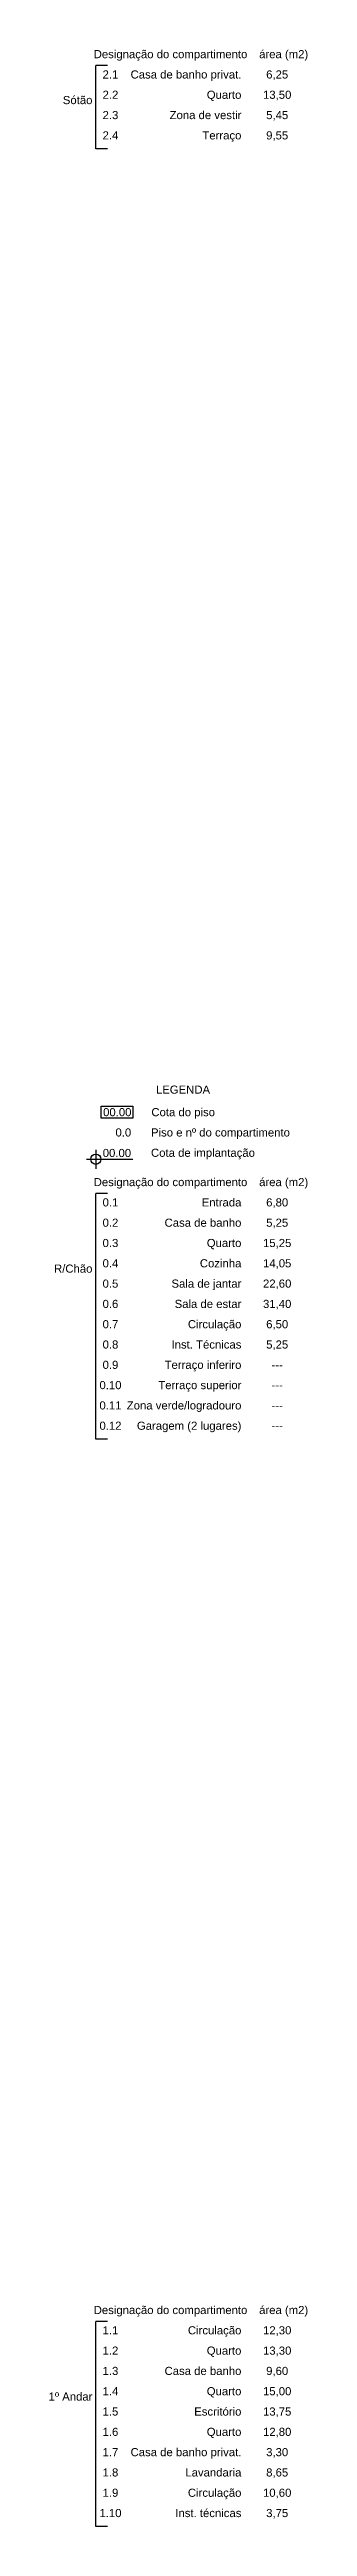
# Model space of a CAD drawing. Header units: millimetres. Extents: x 1778 to 2471, y 1406 to 1876.
# Drawn here: x 1815.3 to 1821.1, y 1627.5 to 1682.4 of the extents above; entities that cross this region are included whole.
import ezdxf
from ezdxf.enums import TextEntityAlignment as Align

# ---------------------------------------------------------------- set-up
doc = ezdxf.new("R2010")
doc.units = ezdxf.units.MM
doc.layers.add('ARQ_TEXTO', color=3, linetype='Continuous')
doc.styles.get("Standard").update_dxf_attribs({"font": 'arial.ttf'})

msp = doc.modelspace()

# ---------------------------------------------------------------- texts
at = {"layer": 'ARQ_TEXTO'}
for s, p in [('Designação do compartimento', (1819.729, 1682.291)), ('Casa de banho privat.', (1819.597, 1681.841)), ('Sótão', (1816.291, 1681.273)), ('Zona de vestir', (1819.597, 1680.941)), ('Quarto', (1819.597, 1681.391)), ('Terraço', (1819.597, 1680.491)), ('Designação do compartimento', (1819.729, 1657.291)), ('Entrada', (1819.597, 1656.841)), ('Casa de banho', (1819.597, 1656.391)), ('Quarto', (1819.597, 1655.941)), ('R/Chão', (1816.291, 1655.373)), ('Cozinha', (1819.597, 1655.491)), ('Sala de jantar', (1819.597, 1655.041)), ('Sala de estar', (1819.597, 1654.591)), ('Circulação', (1819.597, 1654.141)), ('Inst. Técnicas', (1819.597, 1653.691)), ('Terraço inferiro', (1819.597, 1653.241)), ('Terraço superior', (1819.597, 1652.791)), ('Zona verde/logradouro', (1819.597, 1652.341)), ('Garagem (2 lugares)', (1819.597, 1651.891)), ('Designação do compartimento', (1819.729, 1632.291)), ('Circulação', (1819.597, 1631.841)), ('Quarto', (1819.597, 1631.391)), ('Casa de banho', (1819.597, 1630.941)), ('Quarto', (1819.597, 1630.491)), ('1º Andar', (1816.291, 1630.373)), ('Escritório', (1819.597, 1630.041)), ('Quarto', (1819.597, 1629.591)), ('Casa de banho privat.', (1819.597, 1629.141)), ('Lavandaria', (1819.597, 1628.691)), ('Circulação', (1819.597, 1628.241)), ('Inst. técnicas', (1819.597, 1627.791))]:
    msp.add_text(s, height=0.18, dxfattribs=at).set_placement(p, align=Align.MIDDLE_RIGHT)
for s, p in [('área (m2)', (1820.535, 1682.291)), ('2.1', (1816.691, 1681.841)), ('6,25', (1820.391, 1681.841)), ('2.2', (1816.691, 1681.391)), ('2.3', (1816.691, 1680.941)), ('13,50', (1820.391, 1681.391)), ('5,45', (1820.391, 1680.941)), ('2.4', (1816.691, 1680.491)), ('9,55', (1820.391, 1680.491)), ('LEGENDA', (1818.301, 1659.34)), ('00.00', (1816.842, 1658.841)), ('00.00', (1816.834, 1657.936)), ('0.0', (1816.977, 1658.391)), ('0.1', (1816.691, 1656.841)), ('área (m2)', (1820.535, 1657.291)), ('6,80', (1820.391, 1656.841)), ('0.2', (1816.691, 1656.391)), ('5,25', (1820.391, 1656.391)), ('0.3', (1816.691, 1655.941)), ('15,25', (1820.391, 1655.941)), ('0.4', (1816.691, 1655.491)), ('14,05', (1820.391, 1655.491)), ('0.5', (1816.691, 1655.041)), ('0.6', (1816.691, 1654.591)), ('31,40', (1820.391, 1654.591)), ('22,60', (1820.391, 1655.041)), ('0.7', (1816.691, 1654.141)), ('6,50', (1820.391, 1654.141)), ('0.8', (1816.691, 1653.691)), ('5,25', (1820.391, 1653.691)), ('0.9', (1816.691, 1653.241)), ('---', (1820.391, 1653.241)), ('0.10', (1816.691, 1652.791)), ('---', (1820.391, 1652.791)), ('0.11', (1816.691, 1652.341)), ('0.12', (1816.691, 1651.891)), ('---', (1820.391, 1652.341)), ('---', (1820.391, 1651.891)), ('área (m2)', (1820.535, 1632.291)), ('1.1', (1816.691, 1631.841)), ('12,30', (1820.391, 1631.841)), ('1.2', (1816.691, 1631.391)), ('13,30', (1820.391, 1631.391)), ('1.3', (1816.691, 1630.941)), ('1.4', (1816.691, 1630.491)), ('15,00', (1820.391, 1630.491)), ('9,60', (1820.391, 1630.941)), ('1.5', (1816.691, 1630.041)), ('13,75', (1820.391, 1630.041)), ('1.6', (1816.691, 1629.591)), ('12,80', (1820.391, 1629.591)), ('1.7', (1816.691, 1629.141)), ('3,30', (1820.391, 1629.141)), ('1.8', (1816.691, 1628.691)), ('1.9', (1816.691, 1628.241)), ('10,60', (1820.391, 1628.241)), ('8,65', (1820.391, 1628.691)), ('1.10', (1816.691, 1627.791)), ('3,75', (1820.391, 1627.791))]:
    msp.add_text(s, height=0.18, dxfattribs=at).set_placement(p, align=Align.MIDDLE_CENTER)
for s, p in [('Cota do piso', (1817.599, 1658.841)), ('Cota de implantação', (1817.591, 1657.941)), ('Piso e nº do compartimento', (1817.591, 1658.391))]:
    msp.add_text(s, height=0.18, dxfattribs=at).set_placement(p, align=Align.MIDDLE_LEFT)

# ---------------------------------------------------------------- linework, layer by layer
at = {"layer": 'ARQ_TEXTO'}
for p, q in [((1816.366, 1680.193), (1816.366, 1682.036)), ((1816.622, 1682.036), (1816.366, 1682.036)), ((1816.622, 1680.193), (1816.366, 1680.193)), ((1816.366, 1658.006), (1816.366, 1657.587)), ((1816.157, 1657.797), (1817.191, 1657.797)), ((1816.366, 1651.593), (1816.366, 1657.036)), ((1816.622, 1657.036), (1816.366, 1657.036)), ((1816.622, 1651.593), (1816.366, 1651.593)), ((1816.366, 1627.493), (1816.366, 1632.036)), ((1816.622, 1632.036), (1816.366, 1632.036)), ((1816.622, 1627.493), (1816.366, 1627.493))]:
    msp.add_line(p, q, dxfattribs=at)
msp.add_lwpolyline([(1816.487, 1658.972), (1817.186, 1658.972), (1817.186, 1658.708), (1816.487, 1658.708)], close=True, dxfattribs=at)
msp.add_circle((1816.366, 1657.797), 0.114, dxfattribs=at)

msp.set_redraw_order([(e.dxf.handle, doc.entitydb.next_handle()) for e in msp.query("TEXT MTEXT ATTDEF DIMENSION ARC_DIMENSION")])  # texts and dimensions are drawn at this point

doc.saveas('drawing.dxf')
